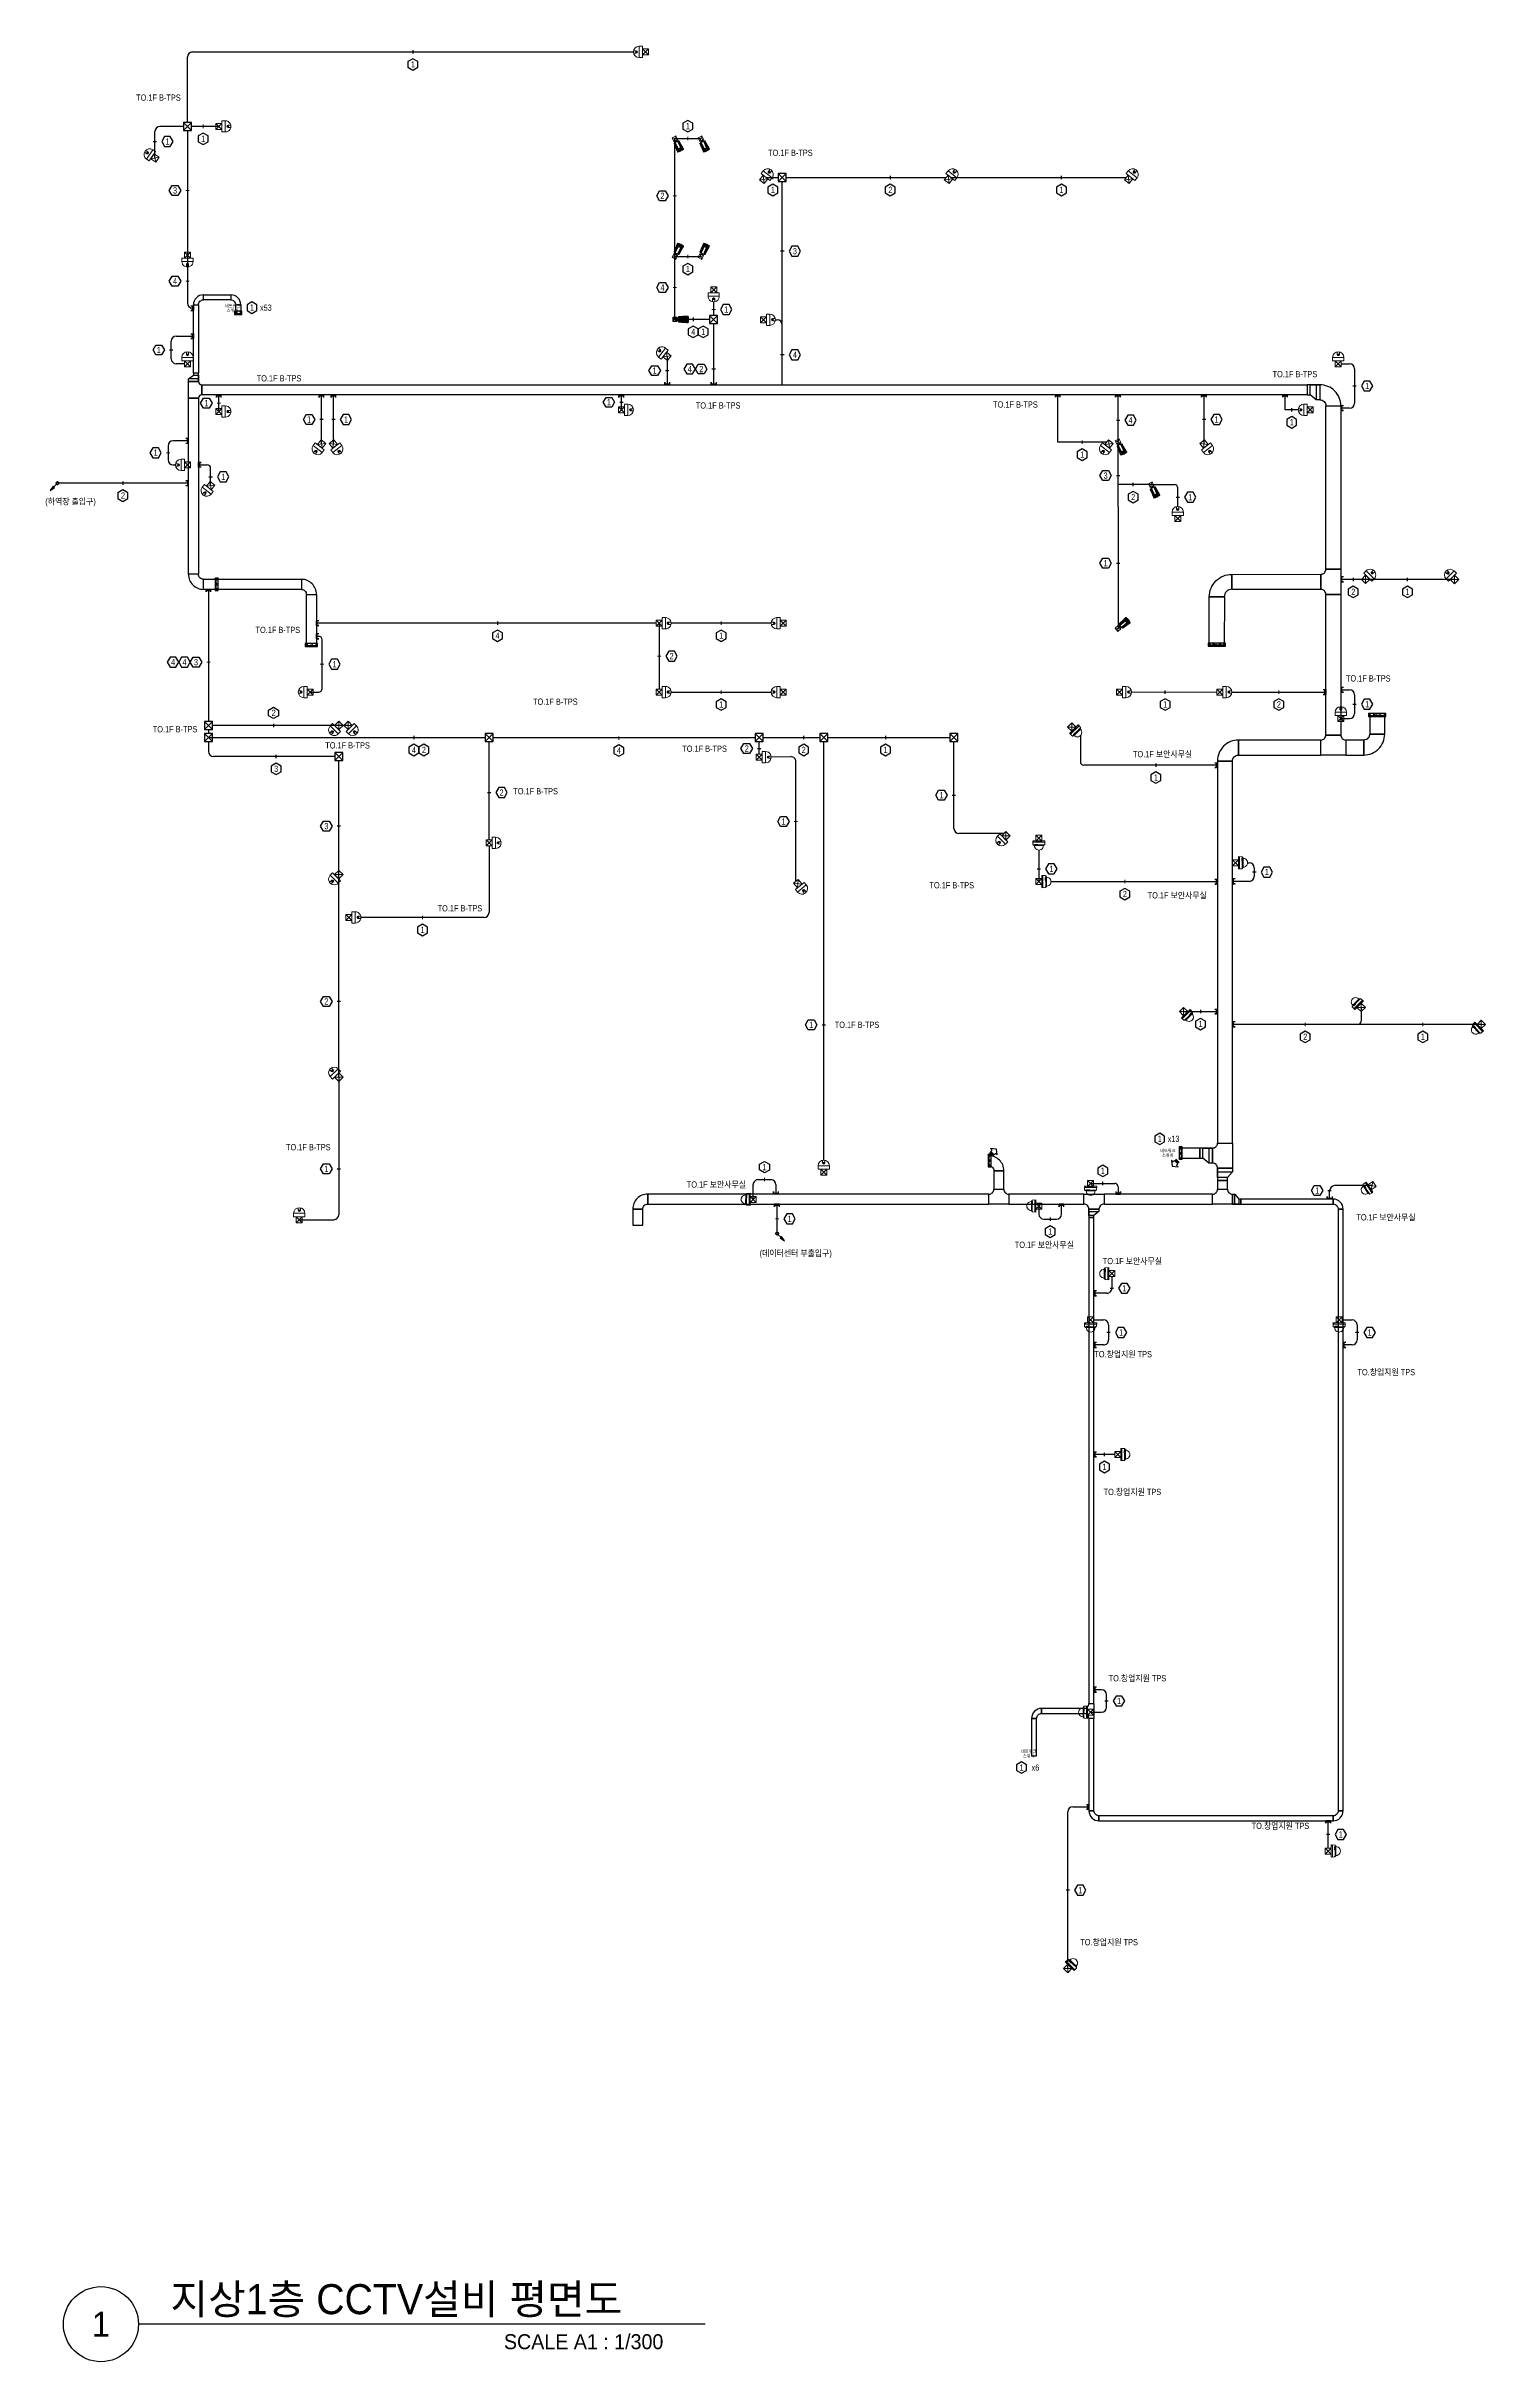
# Model space of a CAD drawing. Header units: millimetres. Extents: x 89860 to 502050, y -351975 to 882300.
# Drawn here: x 91790 to 178212, y -347550 to -208696 of the extents above; entities that cross this region are included whole.
import ezdxf
from ezdxf.enums import TextEntityAlignment as Align

# ---------------------------------------------------------------- set-up
doc = ezdxf.new("R2010")
doc.units = ezdxf.units.MM
doc.header["$LTSCALE"] = 150
doc.set_wipeout_variables(frame=1)
doc.linetypes.add('D1', pattern=[3, 1, -1, 1])
doc.layers.get('0').update_dxf_attribs({"lineweight": 0})
doc.layers.add('-----16 CCTV', color=3, linetype='Continuous', lineweight=0)
for name, color, linetype in [('-----17 CCTV Cable', 4, 'Continuous'), ('-----20 General Symbol', 3, 'Continuous'), ('-----27 Communication Cable Tray', 2, 'Continuous'), ('-----29 Indicator', 1, 'Continuous'), ('-----30 Text', 2, 'Continuous'), ('-----41 Drawing Title', 2, 'Continuous')]:
    doc.layers.add(name, color=color, linetype=linetype)
doc.styles.add('ELEC', font='')
doc.styles.get('ELEC').set_extended_font_data('Dotum')

msp = doc.modelspace()

# ---------------------------------------------------------------- texts
at = {"layer": '-----16 CCTV', "color": 3, "style": 'ELEC', "width": 0.9}
for s, p in [('네트워크', (102954, -224254)), ('스위치', (102954, -224534)), ('네트워크', (159031, -274923)), ('스위치', (159031, -275203)), ('네트워크', (150692, -310944)), ('스위치', (150692, -311224))]:
    msp.add_text(s, height=197.6, dxfattribs=at).set_placement(p, align=Align.MIDDLE_CENTER)
at = {"layer": '-----30 Text', "transparency": 33554687, "style": 'ELEC', "width": 0.8}
for s, p in [('1', (113776, -209777)), ('1', (130259, -213478)), ('1', (99057, -214410)), ('3', (99508, -217340)), ('2', (128733, -217660)), ('2', (142394, -217308)), ('1', (152658, -217308)), ('1', (130259, -222050)), ('3', (136673, -220977, 0)), ('4', (99508, -222780)), ('4', (128733, -223160)), ('1', (104124, -224364)), ('x53', (104954, -224370)), ('4', (130582, -225813)), ('1', (98535, -226908)), ('4', (136673, -227192, 0)), ('1', (128266, -228145)), ('4', (130371, -228050)), ('2', (131058, -228050)), ('1', (170986, -229066, 0)), ('1', (101389, -230094, 0)), ('1', (125525, -230044, 0)), ('1', (107549, -231071, 0)), ('1', (109759, -231071, 0)), ('4', (156802, -231120, 0)), ('1', (161959, -231070, 0)), ('1', (166465, -231238)), ('1', (153903, -233180)), ('1', (102397, -234518)), ('3', (155304, -234440)), ('2', (96387, -235638, 0)), ('2', (156954, -235725, 0)), ('1', (160381, -235738, 0)), ('1', (155304, -239695)), ('2', (170154, -241407, 0)), ('1', (173404, -241409)), ('4', (118850, -244038, 0)), ('1', (132258, -244038)), ('4', (99391, -245630, 0)), ('4', (100078, -245630, 0)), ('3', (100765, -245630, 0)), ('1', (109073, -245750)), ('2', (129284, -245267)), ('2', (105422, -248669)), ('1', (132258, -248163)), ('1', (158874, -248163)), ('2', (165695, -248162, 0)), ('1', (170986, -248152, 0)), ('4', (113835, -250893)), ('2', (114430, -250893)), ('4', (126124, -250923)), ('2', (137204, -250893)), ('1', (142114, -250893)), ('3', (105572, -252023)), ('1', (158326, -252543, 0)), ('2', (119089, -253450)), ('1', (145465, -253610)), ('3', (108581, -255460)), ('1', (135992, -255186)), ('1', (152056, -258026)), ('1', (164973, -258215, 0)), ('2', (156458, -259533)), ('1', (114349, -261687)), ('2', (108581, -265975)), ('1', (137655, -267381)), ('1', (161000, -267327, 0)), ('2', (167274, -268094, 0)), ('1', (174330, -268094)), ('1', (158550, -274212)), ('x13', (159380, -274218)), ('1', (108581, -276020)), ('1', (155136, -276130)), ('1', (167989, -277320)), ('1', (136356, -279013)), ('1', (151986, -279773)), ('1', (156426, -283180)), ('1', (156236, -285825, 0)), ('1', (171136, -285825, 0)), ('1', (155234, -293888)), ('1', (156113, -307927)), ('1', (150265, -311914, 0)), ('x6', (151095, -311920, 0)), ('1', (169406, -315928)), ('1', (153784, -319269))]:
    msp.add_text(s, height=375, dxfattribs=at).set_placement(p, align=Align.MIDDLE_CENTER)
at = {"layer": '-----30 Text', "style": 'ELEC', "width": 0.9}
for s, p in [('TO.1F B-TPS', (98512, -211772, 0)), ('TO.1F B-TPS', (136402, -215082, 0)), ('TO.1F B-TPS', (105742, -228606, 0)), ('TO.1F B-TPS', (166652, -228352, 0)), ('TO.1F B-TPS', (132072, -230232, 0)), ('TO.1F B-TPS', (149898, -230177, 0)), ('(하역장 출입구)', (93242, -236015, 0)), ('TO.1F B-TPS', (105672, -243695, 0)), ('TO.1F B-TPS', (171052, -246602, 0)), ('TO.1F B-TPS', (122308, -247997, 0)), ('TO.1F B-TPS', (131258, -250817, 0)), ('TO.1F 보안사무실', (158718, -251133, 0)), ('TO.1F B-TPS', (121128, -253367, 0)), ('TO.1F B-TPS', (146078, -259007, 0)), ('TO.1F 보안사무실', (159598, -259603, 0)), ('TO.1F B-TPS', (116588, -260387, 0)), ('TO.1F B-TPS', (140398, -267377, 0)), ('TO.1F B-TPS', (107498, -274717, 0)), ('TO.1F 보안사무실', (131968, -276943, 0)), ('TO.1F 보안사무실', (172112, -278913, 0)), ('TO.1F 보안사무실', (151632, -280558, 0)), ('(데이터센터 부출입구)', (136722, -281095, 0)), ('TO.1F 보안사무실', (156911, -281534, 0)), ('TO.창업지원 TPS', (156355, -287119, 0)), ('TO.창업지원 TPS', (172131, -288194, 0)), ('TO.창업지원 TPS', (156911, -295379, 0)), ('TO.창업지원 TPS', (157212, -306554, 0)), ('TO.창업지원 TPS', (165788, -315404, 0)), ('TO.창업지원 TPS', (155512, -322379, 0))]:
    msp.add_text(s, height=375, dxfattribs=at).set_placement(p, align=Align.MIDDLE)
at = {"layer": '-----30 Text', "transparency": 33554687, "style": 'ELEC', "width": 0.8}
for rotation, p in [(359.91902, (98346, -233061)), (359.9182, (134859, -275907))]:
    msp.add_text('1', height=375, rotation=rotation, dxfattribs=at).set_placement(p, align=Align.MIDDLE_CENTER)
at = {"layer": '-----41 Drawing Title', "color": 2, "style": 'ELEC'}
msp.add_text('지상1층 CCTV설비 평면도', height=1800, dxfattribs=at).set_placement((99233, -344700))
at = {"layer": '-----41 Drawing Title', "color": 7, "style": 'ELEC'}
msp.add_text('1', height=1500, dxfattribs=at).set_placement((95065, -345300), align=Align.MIDDLE)
at = {"layer": '-----41 Drawing Title', "style": 'ELEC'}
msp.add_text('SCALE A1 : 1/300', height=900, dxfattribs=at).set_placement((128785, -346800), align=Align.RIGHT)

# ---------------------------------------------------------------- blocks, each defined once
blk = doc.blocks.new('cctv')
at = {"color": 3}
for p, q in [((570, 149), (679, 149)), ((571, 116), (570, 148)), ((570, 139), (679, 139)), ((572, 115), (584, 115)), ((572, 115), (577, 111)), ((577, 149), (577, 148)), ((577, 148), (577, 145)), ((578, 111), (584, 111)), ((578, 111), (579, 110)), ((579, 149), (579, 148)), ((579, 148), (579, 145)), ((579, 110), (582, 108)), ((579, 110), (586, 110)), ((582, 108), (667, 108)), ((588, 119), (584, 115)), ((584, 115), (585, 113)), ((588, 119), (589, 114)), ((588, 119), (609, 119)), ((609, 119), (616, 115)), ((616, 115), (674, 115)), ((624, 111), (665, 111)), ((625, 110), (662, 110)), ((678, 119), (667, 108)), ((673, 114), (667, 108)), ((674, 115), (668, 112)), ((676, 119), (674, 114)), ((678, 119), (675, 116)), ((676, 119), (677, 119)), ((678, 119), (679, 148))]:
    blk.add_line(p, q, dxfattribs=at)
for centre, radius, start, end in [((570, 148), 0.5, 90, 183), ((572, 116), 1, 183, 237), ((572, 116), 1, 183, 270), ((577, 148), 0.1, 0, 40.5754), ((582, 146), 5.21, 194.5623, 215.7363), ((578, 145), 0.5, 180, 194.5623), ((578, 112), 0.5, 237, 248.5427), ((575, 146), 4.23, 323.5177, 345.9243), ((578, 143), 0.1, 215.7363, 323.5177), ((579, 148), 0.1, 131.7099, 180), ((578, 145), 0.5, 345.9243, 0), ((582, 108), 0.5, 225, 270), ((584, 112), 0.5, 270, 327.7156), ((584, 112), 1.45, 327.7156, 27.5572), ((625, 107), 39.7, 179.6035, 0.3965), ((586, 113), 2.92, 283.5383, 356.279), ((582, 114), 6.28, 351.1902, 0.1122), ((593, 96), 27.8, 42.4258, 53.3471), ((625, 128), 17.7, 227.7987, 269.9475), ((626, 124), 12.8, 224.1501, 261.8499), ((662, 120), 10, 270, 300.5966), ((665, 118), 7, 270, 297), ((667, 108), 0.5, 270, 315), ((673, 115), 0.5, 315, 327.1435), ((674, 115), 0.5, 269.9781, 327.1435), ((677, 119), 0.5, 270.0314, 357), ((677, 119), 0.5, 315, 357), ((679, 148), 0.5, 357, 90)]:
    blk.add_arc(centre, radius, start, end, dxfattribs=at)
blk.add_ellipse((600, 114), major_axis=(-3.19, 3.62), ratio=0.586672, start_param=5.886521, end_param=12.007448, dxfattribs=at)
blk = doc.blocks.new('DomeCamera(운영동)')
at = {"layer": '-----16 CCTV', "linetype": 'Continuous'}
for p, q in [((-180, 180), (180, -180)), ((180, 180), (-180, -180)), ((-180, 180), (180, -180)), ((180, 180), (-180, -180))]:
    blk.add_line(p, q, dxfattribs=at)
blk.add_lwpolyline([(180, 180), (-180, 180), (-180, -180), (180, -180)], close=True, dxfattribs=at)
blk.add_lwpolyline([(180, 180), (-180, 180), (-180, -180), (180, -180)], close=True, dxfattribs=at)
at = {"layer": '-----16 CCTV', "xscale": 6.692737491887292, "yscale": 6.692737491887292, "zscale": 6.692737491887292}
blk.add_blockref('cctv', (-4180, -1175), dxfattribs=at)
blk = doc.blocks.new('Dome Camera')
at = {"layer": '-----16 CCTV', "linetype": 'Continuous'}
for p, q in [((-180, 180), (180, -180)), ((180, 180), (-180, -180)), ((339, -180), (-339, -180)), ((-339, -180), (-339, -383)), ((-339, -383), (339, -383)), ((339, -383), (339, -180))]:
    blk.add_line(p, q, dxfattribs=at)
at = {"layer": '-----16 CCTV', "linetype": 'Continuous', "lineweight": 0}
for p, q in [((-339, -180), (339, -180)), ((-339, -383), (-339, -180)), ((-68, -553), (-68, -715)), ((68, -553), (68, -715)), ((339, -180), (339, -383))]:
    blk.add_line(p, q, dxfattribs=at)
at = {"layer": '-----16 CCTV', "linetype": 'Continuous'}
blk.add_lwpolyline([(180, 180), (-180, 180), (-180, -180), (180, -180)], close=True, dxfattribs=at)
blk.add_lwpolyline([(-68, -715), (-68, -553, -1), (68, -553), (68, -715)], format="xyb", dxfattribs=at)
at = {"layer": '-----16 CCTV', "linetype": 'Continuous', "lineweight": 0}
blk.add_circle((0, -553), 33.9, dxfattribs=at)
blk.add_circle((0, -553), 33.9, dxfattribs=at)
blk.add_arc((0, -383), 339, 180, 0, dxfattribs=at)
at = {"layer": '-----16 CCTV', "linetype": 'Continuous'}
blk.add_arc((0, -383), 339, 180, 0, dxfattribs=at)
blk = doc.blocks.new('A$C533477cd')
at = {"layer": '-----27 Communication Cable Tray', "color": 1, "elevation": 0}
blk.add_lwpolyline([(200, -2581), (0, -2581), (0, -3731), (200, -3731), (200, -2581)], dxfattribs=at)
at = {"layer": '-----27 Communication Cable Tray', "color": 1, "linetype": 'D1', "elevation": 0}
for points in [[(200, -2581), (0, -3731)], [(200, -3731), (0, -2581)]]:
    blk.add_lwpolyline(points, dxfattribs=at)
at = {"layer": '-----27 Communication Cable Tray', "elevation": 0}
for points in [[(50, -2631), (0, -2631), (0, -3681), (50, -3681), (50, -2631)], [(150, -2706), (150, -2656), (50, -2656), (50, -3656), (150, -3656), (150, -3606)]]:
    blk.add_lwpolyline(points, dxfattribs=at)
blk = doc.blocks.new('O08')
blk.add_hatch(color=256).paths.add_polyline_path([(120, 51), (-120, 51), (-120, 0), (120, 0)])
blk.add_lwpolyline([(120, 127.5), (120, 0), (-120, 0), (-120, 127.5), (-120, 51), (120, 51)])
blk = doc.blocks.new('Thermal Camera')
at = {"layer": '-----16 CCTV', "transparency": 33554687}
h = blk.add_hatch(dxfattribs=at)
h.set_pattern_fill('ANSI38', color=256, scale=4, angle=368)
h.set_pattern_definition([(53, (129637.524, 55285.349), (-10.142671, 7.6430508), []), (143, (129637.524, 55285.349), (-27.9283927, 5.1434306), [31.75, -19.05])])
h.paths.add_polyline_path([(871, -222), (881, -216), (904, -120), (908, -62), (910, -9), (910, 0), (910, 9), (908, 62), (904, 120), (881, 216), (871, 222), (715, 218), (682, 208), (266, 187), (252, 181, 0.0950658), (218, 94, -0.0028713), (687, 95, -0.3951851), (713, 70), (713, 0), (713, -70, -0.3945886), (687, -95, -0.0028716), (218, -94, 0.0950658), (252, -181), (266, -187), (682, -208), (715, -218)])
at = {"layer": '-----16 CCTV'}
for p, q in [((-138, 138), (-138, -138)), ((138, 138), (-138, 138)), ((-138, -138), (138, 138)), ((-138, 138), (138, -138)), ((138, 138), (138, -138)), ((216, 53), (218, 86)), ((216, 53), (232, 44)), ((232, 0), (232, 44)), ((266, 187), (252, 181)), ((682, 208), (266, 187)), ((680, 78), (687, 95)), ((682, 208), (715, 218)), ((695, 62), (713, 70)), ((709, 0), (709, 69)), ((713, 0), (713, 70)), ((715, 218), (871, 222)), ((881, 216), (871, 222)), ((881, 216), (904, 120)), ((904, 120), (908, 62)), ((908, 62), (910, 9)), ((910, 9), (910, 0)), ((-138, -138), (138, -138)), ((216, -53), (232, -44)), ((216, -53), (218, -86)), ((232, 0), (232, -44)), ((266, -187), (252, -181)), ((682, -208), (266, -187)), ((680, -78), (687, -95)), ((682, -208), (715, -218)), ((695, -62), (713, -70)), ((709, 0), (709, -69)), ((713, 0), (713, -70)), ((715, -218), (871, -222)), ((881, -216), (871, -222)), ((881, -216), (904, -120)), ((904, -120), (908, -62)), ((908, -62), (910, -9)), ((910, -9), (910, 0))]:
    blk.add_line(p, q, dxfattribs=at)
at = {"layer": '-----16 CCTV', "lineweight": 13}
for p, q in [((138, -111), (138, 111)), ((218, 94), (218, 86)), ((218, 86), (680, 78)), ((695, 62), (695, 0)), ((218, -86), (680, -78)), ((218, -94), (218, -86)), ((695, -62), (695, 0))]:
    blk.add_line(p, q, dxfattribs=at)
for points in [[(138, 111), (138, 111)], [(151, 59), (151, 59)], [(151, 59), (151, 59)], [(159, 67), (159, -66)], [(217, 75), (165, 72), (165, -72), (217, -75)], [(208, 0), (208, 17)], [(208, 0), (208, -17)], [(217, 26), (232, 27)], [(151, -58), (151, -58)], [(217, -26), (232, -27)]]:
    blk.add_lwpolyline(points, dxfattribs=at)
blk.add_lwpolyline([(151, -59), (151, 59), (151, -58)], close=True, dxfattribs=at)
blk.add_lwpolyline([(151, -51, -0.2981786), (157, -57), (157, 58)], format="xyb", dxfattribs=at)
for centre, radius, start, end in [((-200, 0), 356, 9.4628, 18.10039), ((149, 59), 8.39, 286.66509, 351.98602), ((170, 60), 13.2, 112.14996, 191.03428), ((217, 17), 9.34, 92.10396, 179.99455), ((463, 48), 250, 147.67125, 169.39345), ((538, -40708), 40804, 89.79124, 90.44929), ((304, -70229), 70321, 89.68911, 90.06973), ((-169, -8), 324, 341.4623, 350.9745), ((173, -59), 15.9, 172.87498, 240.25512), ((217, -17), 9.34, 180.00545, 267.89604), ((304, 70229), 70321, 269.93027, 270.31089), ((463, -48), 250, 190.60655, 212.32875), ((538, 40708), 40804, 269.55071, 270.20876)]:
    blk.add_arc(centre, radius, start, end, dxfattribs=at)
at = {"layer": '-----16 CCTV'}
for centre, radius, start, end in [((678, 61), 17, 3.87128, 82.4335), ((685, 67), 24.1, 4.13471, 89.12052), ((687, 69), 26.3, 3.65655, 89.90932), ((678, -61), 17, 277.5665, 356.12872), ((685, -67), 24.1, 270.87948, 355.86529), ((687, -69), 26.3, 270.09068, 356.34345)]:
    blk.add_arc(centre, radius, start, end, dxfattribs=at)
blk = doc.blocks.new('BOX(CCTV)')
blk.add_wipeout([(-200, 200), (-200, -200), (200, -200), (200, 200)])
at = {"layer": '-----20 General Symbol'}
for p, q in [((200, 200), (-200, -200)), ((-200, 200), (200, -200))]:
    blk.add_line(p, q, dxfattribs=at)
blk.add_lwpolyline([(-200, 200), (200, 200), (200, -200), (-200, -200)], close=True, dxfattribs=at)
blk = doc.blocks.new('O03')
at = {"linetype": 'Continuous'}
for p, q in [((-101, 101), (101, -101)), ((-74, 127), (127, -74)), ((-48, 154), (154, -48)), ((-27, 366), (69, 270)), ((-27, 366), (321, 321)), ((69, 270), (-21, 180)), ((-21, 180), (180, -21)), ((270, 69), (180, -21)), ((270, 69), (366, -27)), ((321, 321), (366, -27))]:
    blk.add_line(p, q, dxfattribs=at)
blk = doc.blocks.new('O01')
blk.add_hatch(color=256).paths.add_polyline_path([(-149, -218), (-218, -149), (-368, -368)])
blk.add_line((-46, -46), (-184, -184))
blk.add_lwpolyline([(-368, -368), (-149, -218), (-218, -149), (-368, -368)])
blk.add_circle((0, 0), 65)
for p in [(-65, 0), (-65, 0), (0, 65), (0, 65), (65, 0), (65, 0), (0, -65), (0, -65)]:
    blk.add_point(p)

# ---------------------------------------------------------------- linework, layer by layer
at = {"layer": '-----16 CCTV'}
msp.add_line((161974, -247420), (156856, -247420), dxfattribs=at)
at = {"layer": '-----16 CCTV', "color": 3, "const_width": 0.198}
for points in [[(103615, -223994), (103615, -224795), (102292, -224795), (102292, -223994)], [(159692, -274662), (159692, -275463), (158370, -275463), (158370, -274662)]]:
    msp.add_lwpolyline(points, close=True, dxfattribs=at)
at = {"layer": '-----16 CCTV', "color": 3, "const_width": 0.198, "elevation": 0}
msp.add_lwpolyline([(151354, -310684), (151354, -311485), (150031, -311485), (150031, -310684)], close=True, dxfattribs=at)
at = {"layer": '-----17 CCTV Cable'}
for p, q in [((100253, -213495), (100253, -209334)), ((100553, -209034), (126992, -209034)), ((98305, -215394), (98305, -213795)), ((100253, -213495), (98605, -213495)), ((100253, -213495), (100253, -224094)), ((102134, -213495), (100253, -213495)), ((129478, -225070), (129478, -214233)), ((129478, -214233), (131032, -214233)), ((134924, -216565), (145742, -216565)), ((135920, -225390), (135920, -216565)), ((146025, -216565), (156542, -216565)), ((129478, -221307), (131032, -221307)), ((100612, -224394, 0), (100553, -224394)), ((131803, -224017), (131803, -228994)), ((99580, -226080), (100612, -226080, 0)), ((131803, -225070), (129354, -225070)), ((135506, -225090), (135620, -225090)), ((135920, -228993), (135920, -225390)), ((99280, -227435), (99280, -226380)), ((129011, -227295), (129011, -228995)), ((100074, -227735), (99580, -227735)), ((169433, -227735), (169933, -227735)), ((170233, -228035), (170233, -230097)), ((102134, -230595), (102134, -229594)), ((108294, -232547), (108294, -229594)), ((109006, -232547), (109006, -229594)), ((126270, -230495), (126270, -229594)), ((152440, -232438), (152440, -229593)), ((156049, -236315), (156049, -229593)), ((161206, -232547), (161206, -229593)), ((166070, -230495), (166070, -229593)), ((166851, -230495), (166070, -230495)), ((169933, -230397), (169406, -230397)), ((99092, -232650), (99090, -233497)), ((100314, -232351, 0), (99392, -232350)), ((155359, -232438), (152440, -232438)), ((99390, -233797), (99531, -233797)), ((100912, -233798), (101444, -233798)), ((101644, -235038), (101644, -233998)), ((100312, -234895, 0), (92454, -234895)), ((158032, -234983), (156049, -234983)), ((158032, -234983), (159429, -234983)), ((159629, -236293), (159629, -235183)), ((156049, -236315), (156049, -243615)), ((101510, -241261, 0), (101510, -250980)), ((170893, -240664), (169407, -240664)), ((176226, -240668), (170893, -240664)), ((128351, -243295), (107978, -243295, 0)), ((108120, -244080, 0), (107978, -244080, 0)), ((108320, -247220), (108320, -244280)), ((128531, -243294), (128532, -247240)), ((135254, -243295), (129254, -243295)), ((107617, -247420), (108120, -247420)), ((129254, -247420), (135254, -247420)), ((162876, -247420), (168507, -247419)), ((169407, -247290), (169933, -247290)), ((170233, -247590), (170233, -248715)), ((109326, -249422), (101510, -249422)), ((109881, -249422), (109326, -249422)), ((169407, -249015, 0), (169933, -249015, 0)), ((109326, -251280), (101810, -251280)), ((109326, -254445), (109326, -251280)), ((118336, -254445), (118336, -250150)), ((134530, -251144), (134530, -250150)), ((135252, -251313), (136432, -251295)), ((138400, -264445, 0), (138400, -250150)), ((146210, -255612), (146210, -250150)), ((153791, -250033), (153791, -251600)), ((136737, -258777), (136737, -251595)), ((162011, -251800), (153991, -251800)), ((109326, -258372), (109326, -254445)), ((118336, -256285, 0), (118336, -254445, 0)), ((118335, -256645, 0), (118335, -260644)), ((149199, -255912), (146510, -255912)), ((151303, -256897), (151304, -258790)), ((163813, -257657, 0), (163920, -257657, 0)), ((164220, -257957), (164220, -258474)), ((109326, -264445), (109326, -258372)), ((152026, -258790), (162011, -258790)), ((163920, -258774), (162911, -258774)), ((118035, -260944), (110656, -260944)), ((109326, -270518), (109326, -264445)), ((138400, -275493), (138400, -264445, 0)), ((159982, -266584), (162011, -266584)), ((170626, -266331), (170626, -267152)), ((170426, -267352), (162911, -267352)), ((177826, -267351), (170426, -267352)), ((109326, -270518), (109326, -278765)), ((134174, -277845), (134175, -276960)), ((134475, -276660), (135232, -276661)), ((135531, -276962), (135531, -277531)), ((154403, -276885), (155860, -276885)), ((156060, -277085), (156060, -277531)), ((168734, -277833), (168734, -277320)), ((171280, -277020), (169034, -277020)), ((106954, -279065), (109026, -279065)), ((135604, -279895), (135604, -278131)), ((151304, -278245), (151304, -278730)), ((151604, -279030), (152360, -279030)), ((152660, -278730), (152660, -278131)), ((155673, -282480), (155673, -283180)), ((155373, -283480), (154607, -283480)), ((154583, -285075), (155183, -285075)), ((155483, -285375), (155483, -286275)), ((169483, -285075), (170083, -285075)), ((170383, -285375), (170383, -286275)), ((155183, -286575), (154606, -286575)), ((170083, -286575), (169546, -286575)), ((155854, -293145), (154606, -293145)), ((155060, -307250), (154606, -307250)), ((155360, -308305), (155360, -307550)), ((154404, -308605), (155060, -308605)), ((153031, -323968), (153031, -314570)), ((153331, -314270), (154306, -314270)), ((168654, -316745), (168654, -315111))]:
    msp.add_line(p, q, dxfattribs=at)
for centre, radius, start, end in [((100553, -209334, 0), 300, 90, 180), ((98605, -213795, 0), 300, 90, 180), ((100553, -224094), 300, 180, 270), ((99580, -226380, 0), 300, 90, 180), ((135620, -225390, 0), 300, 0, 90), ((99580, -227435), 300, 180, 270), ((169933, -228035, 0), 300, 0, 90), ((169933, -230097), 300, 270.00636, 0), ((99392, -232650, 0), 300, 89.91902, 179.91902), ((99390, -233497), 300, 179.91902, 269.91902), ((101444, -233998, 0), 200, 0, 90), ((159429, -235183, 0), 200, 0, 90), ((108120, -244280, 0), 200, 0, 90), ((108120, -247220), 200, 270, 0), ((169933, -247590), 300, 0, 90), ((169933, -248715, 0), 300, 270, 0), ((101810, -250980, 0), 300, 180, 270), ((136437, -251595, 0), 300, 0, 90.88969), ((153991, -251600, 0), 200, 180, 270.00023), ((146510, -255612, 0), 300, 180, 270), ((163920, -257957, 0), 300, 0, 90), ((163920, -258474, 0), 300, 270, 0), ((118035, -260644, 0), 300, 270, 0), ((170426, -267152, 0), 200, 270, 0), ((134475, -276960), 300, 89.9182, 179.9182), ((135231, -276961, 0), 300, 359.9182, 89.9182), ((155860, -277085, 0), 200, 0, 90), ((169034, -277320), 300, 90, 180), ((109026, -278765), 300, 270, 0), ((151604, -278730), 300, 180, 270), ((152360, -278730, 0), 300, 270, 0), ((155373, -283180), 300, 269.99813, 0), ((155183, -285375), 300, 0, 90), ((170083, -285375), 300, 0, 90), ((155183, -286275, 0), 300, 269.99813, 0), ((170083, -286275, 0), 300, 270, 0), ((155060, -307550, 0), 300, 0, 89.99813), ((155060, -308305), 300, 270, 0), ((153331, -314570, 0), 300, 90, 180)]:
    msp.add_arc(centre, radius, start, end, dxfattribs=at)
at = {"layer": '-----27 Communication Cable Tray', "elevation": 0}
for points in [[(100912, -224200), (100912, -224200, -0.4142136), (101212, -223900), (101212, -223900), (101212, -223600, 0.4142136), (100612, -224200)], [(102852, -223900), (102852, -223900, -0.4060977), (103144, -224200), (103144, -224200), (103444, -224200, 0.4102166), (102852, -223600)], [(100912, -229792), (100312, -229792), (100312, -229792), (100312, -228792), (100912, -228792, 0.4142136), (101112, -228992), (101112, -229592), (101112, -229592, 0.4142136)], [(168146, -229893), (168146, -229893, -0.4142136), (168506, -230253), (168506, -230253), (169406, -230253, 0.4142136), (168146, -228993)], [(168507, -240061), (169407, -240061), (169407, -240061), (169407, -241561), (168507, -241561, 0.4142136), (168207, -241261), (168207, -240361), (168207, -240361, 0.4142136)], [(101212, -240661), (101212, -240661, -0.4142136), (100912, -240361), (100912, -240361), (100312, -240361, 0.4142136), (101212, -241261)], [(107086, -241261), (107086, -241261, -0.4142136), (107386, -241561), (107386, -241561), (107986, -241561, 0.4142136), (107086, -240661)], [(162870, -241260), (162870, -241260, 0.4142136), (162421, -241709), (162421, -241709), (161522, -241709, -0.4142136), (162870, -240362)], [(162911, -251558), (162911, -251558, -0.4142136), (163271, -251198), (163271, -251198), (163271, -250298, 0.4142136), (162011, -251558)], [(169707, -250298), (169707, -251198), (169707, -251198), (168207, -251198), (168207, -250298, 0.4142136), (168507, -249998), (169407, -249998), (169407, -249998, 0.4142136)], [(171139, -249938), (171139, -249938, -0.4142136), (170779, -250298), (170779, -250298), (170779, -251198, 0.4142136), (172039, -249938)], [(162011, -274470), (162911, -274470), (162911, -274470), (162911, -275970), (162011, -275970, 0.4142136), (161711, -275670), (161711, -274770), (161711, -274770, 0.4142136)], [(148300, -275824), (148300, -275824, -0.4142136), (148600, -276124), (148600, -276124), (149200, -276124, 0.4142136), (148300, -275224)], [(127550, -278431), (127550, -278431, -0.4142136), (127850, -278131), (127850, -278131), (127850, -277531, 0.4142136), (126950, -278431)], [(149500, -277531), (149500, -278131), (149500, -278131), (148300, -278131), (148300, -277531, 0.4142136), (148600, -277231), (149200, -277231), (149200, -277231, 0.4142136)], [(154007, -278131), (154007, -277531), (154007, -277531), (155207, -277531), (155207, -278131, 0.4142136), (154907, -278431), (154307, -278431), (154307, -278431, 0.4142136)], [(162911, -277531), (162911, -278131), (162911, -278131), (161711, -278131), (161711, -277531, 0.4142136), (162011, -277231), (162611, -277231), (162611, -277231, 0.4142136)], [(168946, -278131), (168946, -278131, -0.4142136), (169246, -278431), (169246, -278431), (169546, -278431, 0.4142136), (168946, -277831)], [(154306, -308071), (154606, -308071), (154606, -308071), (154606, -308971), (154306, -308971, 0.4142136), (154006, -308671), (154006, -308371), (154006, -308371, 0.4142136)], [(151167, -308971), (151167, -308971, -0.4142136), (151467, -308671), (151467, -308671), (151467, -308371, 0.4142136), (150867, -308971)], [(154906, -314811), (154906, -314811, -0.4142136), (154606, -314511), (154606, -314511), (154306, -314511, 0.4142136), (154906, -315111)], [(169246, -314511), (169246, -314511, -0.4142136), (168946, -314811), (168946, -314811), (168946, -315111, 0.4142136), (169546, -314511)]]:
    msp.add_lwpolyline(points, format="xyb", close=True, dxfattribs=at)
for points in [[(100912, -224200), (100912, -228292), (100612, -228292), (100612, -224200)], [(101212, -223600), (102852, -223600), (102852, -223900), (101212, -223900)], [(103144, -224733), (103144, -224200), (103444, -224200), (103444, -224733)], [(167396, -229593), (101112, -229594), (101112, -228994), (167396, -228993)], [(100912, -229792), (100912, -240361), (100312, -240361), (100312, -229792)], [(169406, -230253), (169407, -240061), (168507, -240061), (168506, -230253)], [(107086, -241261), (101212, -241261), (101212, -240661), (107086, -240661)], [(107386, -244695), (107386, -241561), (107986, -241561), (107986, -244695)], [(162870, -240362), (168207, -240361), (168207, -241261), (162870, -241262)], [(169406, -241561), (169408, -249998), (168508, -249998), (168506, -241561)], [(161521, -244662), (161522, -241709), (162422, -241709), (162421, -244662)], [(172039, -249938), (172039, -248838), (171139, -248838), (171139, -249938)], [(168207, -250298), (163271, -250298), (163271, -251198), (168207, -251198)], [(170779, -250298), (169707, -250298), (169707, -251198), (170779, -251198)], [(162911, -274470), (162911, -251558), (162011, -251558), (162011, -274470)], [(160961, -274770), (159857, -274770), (159857, -275370), (160961, -275370)], [(149200, -277231), (149200, -276124), (148600, -276124), (148600, -277231)], [(148300, -277531), (127850, -277531), (127850, -278131), (148300, -278131)], [(154007, -277531), (149500, -277531), (149500, -278131), (154007, -278131)], [(161711, -277531), (155207, -277531), (155207, -278131), (161711, -278131)], [(162011, -276720), (162011, -277231), (162611, -277231), (162611, -276720)], [(127550, -279383), (127550, -278431), (126950, -278431), (126950, -279383)], [(154606, -308071), (154607, -278931), (154307, -278931), (154306, -308071)], [(168946, -277831), (163411, -277831), (163411, -278131), (168946, -278131)], [(169546, -314511), (169546, -278431), (169246, -278431), (169246, -314511)], [(151167, -311223), (151167, -308971), (150867, -308971), (150867, -311223)], [(154007, -308371), (151467, -308371), (151467, -308671), (154007, -308671)], [(154606, -314511), (154606, -308971), (154306, -308971), (154306, -314511)], [(168946, -314811), (154906, -314811), (154906, -315111), (168946, -315111)]]:
    msp.add_lwpolyline(points, close=True, dxfattribs=at)
at = {"layer": '-----27 Communication Cable Tray', "color": 1, "elevation": 0}
for points in [[(103069, -224583), (103069, -224783), (103519, -224783), (103519, -224583), (103069, -224583)], [(159722, -275438), (159902, -275438), (159902, -274703), (159722, -274703), (159722, -275438)], [(148435, -275156), (148255, -275156), (148255, -275891), (148435, -275891), (148435, -275156)]]:
    msp.add_lwpolyline(points, dxfattribs=at)
at = {"layer": '-----27 Communication Cable Tray', "color": 1, "linetype": 'D1', "elevation": 0}
for points in [[(103069, -224583), (103519, -224783)], [(103519, -224583), (103069, -224783)], [(159722, -275438), (159902, -274703)], [(159722, -274703), (159902, -275438)], [(148435, -275156), (148255, -275891)], [(148435, -275891), (148255, -275156)]]:
    msp.add_lwpolyline(points, dxfattribs=at)
at = {"layer": '-----27 Communication Cable Tray', "elevation": 0}
for points in [[(103119, -224733), (103119, -224783), (103469, -224783), (103469, -224733), (103119, -224733)], [(103194, -224633), (103144, -224633), (103144, -224733), (103444, -224733), (103444, -224633), (103394, -224633)], [(100912, -228792), (100912, -228292), (100612, -228292), (100612, -228412), (100912, -228412), (100912, -228645), (100312, -228645), (100612, -228412), (100912, -228412), (100912, -228792), (100312, -228792), (100312, -228645)], [(168146, -228993), (167396, -228993), (167396, -229593), (167575, -229593), (167575, -228993), (167924, -228993), (167924, -229893), (167575, -229593), (167575, -228993), (168146, -228993), (168146, -229893), (167924, -229893)], [(159767, -275325), (159767, -275370), (159857, -275370), (159857, -274770), (159767, -274770), (159767, -274815)], [(159857, -275393), (159902, -275393), (159902, -274748), (159857, -274748), (159857, -275393)], [(161711, -274770), (160961, -274770), (160961, -275370), (161140, -275370), (161140, -274770), (161489, -274770), (161489, -275670), (161140, -275370), (161140, -274770), (161711, -274770), (161711, -275670), (161489, -275670)], [(148300, -275201), (148255, -275201), (148255, -275846), (148300, -275846), (148300, -275201)], [(148390, -275269), (148390, -275224), (148300, -275224), (148300, -275824), (148390, -275824), (148390, -275779)], [(162011, -275970), (162011, -276720), (162611, -276720), (162611, -276541), (162011, -276541), (162011, -276192), (162911, -276192), (162611, -276541), (162011, -276541), (162011, -275970), (162911, -275970), (162911, -276192)], [(162911, -278131), (163411, -278131), (163411, -277831), (163291, -277831), (163291, -278131), (163058, -278131), (163058, -277531), (163291, -277831), (163291, -278131), (162911, -278131), (162911, -277531), (163058, -277531)], [(127550, -278431), (126950, -278431)], [(154307, -278431), (154307, -278931), (154607, -278931), (154607, -278812), (154307, -278812), (154307, -278579), (154907, -278579), (154607, -278812), (154307, -278812), (154307, -278431), (154907, -278431), (154907, -278579)]]:
    msp.add_lwpolyline(points, dxfattribs=at)
at = {"layer": '-----27 Communication Cable Tray', "color": 1}
for points in [[(102097, -240593), (101917, -240593), (101917, -241328), (102097, -241328), (102097, -240593)], [(107319, -244515), (107319, -244695), (108054, -244695), (108054, -244515), (107319, -244515)]]:
    msp.add_lwpolyline(points, dxfattribs=at)
at = {"layer": '-----27 Communication Cable Tray', "color": 1, "linetype": 'D1'}
for points in [[(102097, -240593), (101917, -241328)], [(102097, -241328), (101917, -240593)], [(107319, -244515), (108054, -244695)], [(108054, -244515), (107319, -244695)]]:
    msp.add_lwpolyline(points, dxfattribs=at)
at = {"layer": '-----27 Communication Cable Tray'}
for points in [[(101962, -240638), (101917, -240638), (101917, -241283), (101962, -241283), (101962, -240638)], [(102052, -240706), (102052, -240661), (101962, -240661), (101962, -241261), (102052, -241261), (102052, -241216)], [(107364, -244650), (107364, -244695), (108009, -244695), (108009, -244650), (107364, -244650)], [(107431, -244560), (107386, -244560), (107386, -244650), (107986, -244650), (107986, -244560), (107941, -244560)]]:
    msp.add_lwpolyline(points, dxfattribs=at)
at = {"layer": '-----29 Indicator'}
for points in [[(114070, -209955), (114070, -209611), (113772, -209440), (113475, -209611), (113475, -209955), (113772, -210127), (114070, -209955)], [(99332, -217043), (99676, -217043), (99847, -217340), (99676, -217637), (99332, -217637), (99161, -217340), (99332, -217043)], [(128558, -217363), (128901, -217363), (129073, -217660), (128901, -217957), (128558, -217957), (128386, -217660), (128558, -217363)], [(142687, -217486), (142687, -217142), (142390, -216970), (142093, -217142), (142093, -217486), (142390, -217657), (142687, -217486)], [(152951, -217486), (152951, -217142), (152654, -216970), (152356, -217142), (152356, -217486), (152654, -217657), (152951, -217486)], [(99332, -222483), (99676, -222483), (99847, -222780), (99676, -223077), (99332, -223077), (99161, -222780), (99332, -222483)], [(128558, -222863), (128901, -222863), (129073, -223160), (128901, -223457), (128558, -223457), (128386, -223160), (128558, -222863)], [(104417, -224542), (104417, -224198), (104120, -224027), (103823, -224198), (103823, -224542), (104120, -224713), (104417, -224542)], [(98359, -226610), (98703, -226610), (98875, -226908), (98703, -227205), (98359, -227205), (98188, -226908), (98359, -226610)], [(128090, -227848), (128434, -227848), (128606, -228145), (128434, -228442), (128090, -228442), (127919, -228145), (128090, -227848)], [(130539, -227753), (130196, -227753), (130024, -228050), (130196, -228347), (130539, -228347), (130711, -228050), (130539, -227753)], [(130882, -227753), (131226, -227753), (131398, -228050), (131226, -228347), (130882, -228347), (130711, -228050), (130882, -227753)], [(166758, -231416), (166758, -231072), (166461, -230900), (166163, -231072), (166163, -231416), (166461, -231587), (166758, -231416)], [(98170, -233369), (98513, -233370), (98686, -233073), (98514, -232775), (98171, -232774), (97999, -233072), (98170, -233369)], [(154197, -233358), (154197, -233015), (153899, -232843), (153602, -233015), (153602, -233358), (153899, -233530), (154197, -233358)], [(102564, -234220), (102221, -234220), (102049, -234518), (102221, -234815), (102564, -234815), (102736, -234518), (102564, -234220)], [(155129, -239398), (155472, -239398), (155644, -239695), (155472, -239992), (155129, -239992), (154957, -239695), (155129, -239398)], [(132551, -244216), (132551, -243872), (132254, -243700), (131956, -243872), (131956, -244216), (132254, -244387), (132551, -244216)], [(109241, -245452), (108897, -245452), (108725, -245750), (108897, -246047), (109241, -246047), (109412, -245750), (109241, -245452)], [(129452, -244970), (129109, -244970), (128937, -245267), (129109, -245565), (129452, -245565), (129624, -245267), (129452, -244970)], [(132551, -248341), (132551, -247998), (132254, -247826), (131956, -247998), (131956, -248341), (132254, -248513), (132551, -248341)], [(159167, -248341), (159167, -247997), (158870, -247825), (158573, -247997), (158573, -248341), (158870, -248512), (159167, -248341)], [(126417, -251101), (126417, -250757), (126120, -250585), (125823, -250757), (125823, -251101), (126120, -251272), (126417, -251101)], [(105866, -252201), (105866, -251857), (105568, -251685), (105271, -251857), (105271, -252201), (105568, -252372), (105866, -252201), (105866, -252201)], [(145289, -253313), (145633, -253313), (145805, -253610), (145633, -253907), (145289, -253907), (145118, -253610), (145289, -253313)], [(108406, -255163), (108749, -255163), (108921, -255460), (108749, -255757), (108406, -255757), (108234, -255460), (108406, -255163)], [(152224, -257729), (151880, -257729), (151709, -258026), (151880, -258323), (152224, -258323), (152396, -258026), (152224, -257729)], [(156751, -259711), (156751, -259367), (156454, -259195), (156156, -259367), (156156, -259711), (156454, -259882), (156751, -259711)], [(114643, -261865), (114643, -261521), (114345, -261350), (114048, -261521), (114048, -261865), (114345, -262037), (114643, -261865)], [(108406, -265678), (108749, -265678), (108921, -265975), (108749, -266272), (108406, -266272), (108234, -265975), (108406, -265678)], [(174623, -268272), (174623, -267929), (174326, -267757), (174028, -267929), (174028, -268272), (174326, -268444), (174623, -268272)], [(158844, -274390), (158844, -274047), (158546, -273875), (158249, -274047), (158249, -274390), (158546, -274562), (158844, -274390)], [(108406, -275723), (108749, -275723), (108921, -276020), (108749, -276317), (108406, -276317), (108234, -276020), (108406, -275723)], [(135152, -275741), (135152, -276084), (134854, -276255), (134557, -276083), (134557, -275740), (134855, -275568), (135152, -275741)], [(154834, -275964), (154834, -276308), (155132, -276480), (155429, -276308), (155429, -275964), (155132, -275793), (154834, -275964)], [(167814, -277023), (168157, -277023), (168329, -277320), (168157, -277617), (167814, -277617), (167642, -277320), (167814, -277023)], [(152279, -279951), (152279, -279607), (151982, -279435), (151684, -279607), (151684, -279951), (151982, -280122), (152279, -279951)], [(156594, -282882), (156251, -282882), (156079, -283180), (156251, -283477), (156594, -283477), (156766, -283180), (156594, -282882)], [(156281, -307630), (155937, -307630), (155765, -307927), (155937, -308225), (156281, -308225), (156452, -307927), (156281, -307630)], [(169574, -315630), (169231, -315630), (169059, -315928), (169231, -316225), (169574, -316225), (169746, -315928), (169574, -315630)], [(153951, -318971), (153608, -318971), (153436, -319269), (153608, -319566), (153951, -319566), (154123, -319269), (153951, -318971)]]:
    msp.add_lwpolyline(points, close=True, dxfattribs=at)
for points in [[(113772, -208923, 74.1, 74.1, 0), (113772, -209146, 0, 0, 0), (113772, -209440, 0, 0, 0)], [(98193, -214410, 74.1, 74.1, 0), (98416, -214410, 0, 0, 0), (98710, -214410, 0, 0, 0)], [(142390, -216454, 74.1, 74.1, 0), (142390, -216676, 0, 0, 0), (142390, -216970, 0, 0, 0)], [(152654, -216454, 74.1, 74.1, 0), (152654, -216676, 0, 0, 0), (152654, -216970, 0, 0, 0)], [(100364, -217340, 74.1, 74.1, 0), (100142, -217340, 0, 0, 0), (99847, -217340, 0, 0, 0)], [(129590, -217660, 74.1, 74.1, 0), (129367, -217660, 0, 0, 0), (129073, -217660, 0, 0, 0)], [(100364, -222780, 74.1, 74.1, 0), (100142, -222780, 0, 0, 0), (99847, -222780, 0, 0, 0)], [(129590, -223160, 74.1, 74.1, 0), (129367, -223160, 0, 0, 0), (129073, -223160, 0, 0, 0)], [(99391, -226908, 74.1, 74.1, 0), (99169, -226908, 0, 0, 0), (98875, -226908, 0, 0, 0)], [(129122, -228145, 74.1, 74.1, 0), (128900, -228145, 0, 0, 0), (128606, -228145, 0, 0, 0)], [(131914, -228050, 74.1, 74.1, 0), (131692, -228050, 0, 0, 0), (131398, -228050, 0, 0, 0)], [(166461, -230384, 74.1, 74.1, 0), (166461, -230606, 0, 0, 0), (166461, -230900, 0, 0, 0)], [(99202, -233073, 74.1, 74.1, 0), (98980, -233073, 0, 0, 0), (98686, -233073, 0, 0, 0)], [(153899, -232326, 74.1, 74.1, 0), (153899, -232549, 0, 0, 0), (153899, -232843, 0, 0, 0)], [(101532, -234518, 74.1, 74.1, 0), (101755, -234518, 0, 0, 0), (102049, -234518, 0, 0, 0)], [(156160, -239695, 74.1, 74.1, 0), (155938, -239695, 0, 0, 0), (155644, -239695, 0, 0, 0)], [(132254, -243184, 74.1, 74.1, 0), (132254, -243406, 0, 0, 0), (132254, -243700, 0, 0, 0)], [(108209, -245750, 74.1, 74.1, 0), (108431, -245750, 0, 0, 0), (108725, -245750, 0, 0, 0)], [(128420, -245267, 74.1, 74.1, 0), (128643, -245267, 0, 0, 0), (128937, -245267, 0, 0, 0)], [(132254, -247309, 74.1, 74.1, 0), (132254, -247532, 0, 0, 0), (132254, -247826, 0, 0, 0)], [(158870, -247309, 74.1, 74.1, 0), (158870, -247531, 0, 0, 0), (158870, -247825, 0, 0, 0)], [(105568, -251169, 74.1, 74.1, 0), (105568, -251391, 0, 0, 0), (105568, -251685, 0, 0, 0)], [(126120, -250069, 74.1, 74.1, 0), (126120, -250291, 0, 0, 0), (126120, -250585, 0, 0, 0)], [(146321, -253610, 74.1, 74.1, 0), (146099, -253610, 0, 0, 0), (145805, -253610, 0, 0, 0)], [(109437, -255460, 74.1, 74.1, 0), (109215, -255460, 0, 0, 0), (108921, -255460, 0, 0, 0)], [(151192, -258026, 74.1, 74.1, 0), (151415, -258026, 0, 0, 0), (151709, -258026, 0, 0, 0)], [(156454, -258679, 74.1, 74.1, 0), (156454, -258901, 0, 0, 0), (156454, -259195, 0, 0, 0)], [(114345, -260833, 74.1, 74.1, 0), (114345, -261056, 0, 0, 0), (114345, -261350, 0, 0, 0)], [(109438, -265975, 74.1, 74.1, 0), (109215, -265975, 0, 0, 0), (108921, -265975, 0, 0, 0)], [(174326, -267240, 74.1, 74.1, 0), (174326, -267463, 0, 0, 0), (174326, -267757, 0, 0, 0)], [(109438, -276020, 74.1, 74.1, 0), (109215, -276020, 0, 0, 0), (108921, -276020, 0, 0, 0)], [(134853, -276772, 74.1, 74.1, 0), (134854, -276549, 0, 0, 0), (134854, -276255, 0, 0, 0)], [(155132, -276996, 74.1, 74.1, 0), (155132, -276774, 0, 0, 0), (155132, -276480, 0, 0, 0)], [(168846, -277320, 74.1, 74.1, 0), (168623, -277320, 0, 0, 0), (168329, -277320, 0, 0, 0)], [(151982, -278919, 74.1, 74.1, 0), (151982, -279141, 0, 0, 0), (151982, -279435, 0, 0, 0)], [(155562, -283180, 74.1, 74.1, 0), (155785, -283180, 0, 0, 0), (156079, -283180, 0, 0, 0)], [(155249, -307927, 74.1, 74.1, 0), (155471, -307927, 0, 0, 0), (155765, -307927, 0, 0, 0)], [(168542, -315928, 74.1, 74.1, 0), (168765, -315928, 0, 0, 0), (169059, -315928, 0, 0, 0)], [(152920, -319269, 74.1, 74.1, 0), (153142, -319269, 0, 0, 0), (153436, -319269, 0, 0, 0)]]:
    msp.add_lwpolyline(points, format="xyseb", dxfattribs=at)
at = {"layer": '-----29 Indicator', "elevation": 0}
for points in [[(129958, -213312), (129958, -213655), (130255, -213827), (130553, -213655), (130553, -213312), (130255, -213140), (129958, -213312)], [(136841, -220680), (136497, -220680), (136325, -220977), (136497, -221275), (136841, -221275), (137012, -220977), (136841, -220680)], [(130553, -222228), (130553, -221885), (130255, -221713), (129958, -221885), (129958, -222228), (130255, -222400), (130553, -222228)], [(136841, -226894), (136497, -226894), (136325, -227192), (136497, -227489), (136841, -227489), (137012, -227192), (136841, -226894)], [(171154, -228769), (170811, -228769), (170639, -229066), (170811, -229363), (171154, -229363), (171326, -229066), (171154, -228769)], [(101213, -229797), (101556, -229797), (101728, -230094), (101556, -230392), (101213, -230392), (101041, -230094), (101213, -229797)], [(125349, -229747), (125693, -229747), (125865, -230044), (125693, -230342), (125349, -230342), (125178, -230044), (125349, -229747)], [(107373, -230773), (107717, -230773), (107889, -231071), (107717, -231368), (107373, -231368), (107202, -231071), (107373, -230773)], [(109927, -230773), (109583, -230773), (109411, -231071), (109583, -231368), (109927, -231368), (110098, -231071), (109927, -230773)], [(156970, -230823), (156626, -230823), (156455, -231120), (156626, -231417), (156970, -231417), (157142, -231120), (156970, -230823)], [(162127, -230773), (161783, -230773), (161611, -231070), (161783, -231368), (162127, -231368), (162298, -231070), (162127, -230773)], [(155129, -234143), (155472, -234143), (155644, -234440), (155472, -234737), (155129, -234737), (154957, -234440), (155129, -234143)], [(96680, -235816), (96680, -235472), (96383, -235300), (96085, -235472), (96085, -235816), (96383, -235987), (96680, -235816)], [(157247, -235903), (157247, -235560), (156950, -235388), (156653, -235560), (156653, -235903), (156950, -236075), (157247, -235903)], [(160549, -235440), (160206, -235440), (160034, -235738), (160206, -236035), (160549, -236035), (160721, -235738), (160549, -235440)], [(170447, -241585), (170447, -241241), (170150, -241069), (169852, -241241), (169852, -241585), (170150, -241756), (170447, -241585)], [(173697, -241586), (173697, -241243), (173400, -241071), (173103, -241243), (173103, -241586), (173400, -241758), (173697, -241586)], [(119143, -244216), (119143, -243872), (118846, -243700), (118548, -243872), (118548, -244216), (118846, -244387), (119143, -244216)], [(99559, -245333), (99216, -245333), (99044, -245630), (99216, -245927), (99559, -245927), (99731, -245630), (99559, -245333)], [(100246, -245333), (99903, -245333), (99731, -245630), (99903, -245927), (100246, -245927), (100418, -245630), (100246, -245333)], [(100589, -245333), (100933, -245333), (101105, -245630), (100933, -245927), (100589, -245927), (100418, -245630), (100589, -245333)], [(105716, -248502), (105716, -248845), (105418, -249017), (105121, -248845), (105121, -248502), (105418, -248330), (105716, -248502)], [(165989, -248340), (165989, -247997), (165691, -247825), (165394, -247997), (165394, -248340), (165691, -248512), (165989, -248340)], [(171154, -247855), (170811, -247855), (170639, -248152), (170811, -248450), (171154, -248450), (171326, -248152), (171154, -247855)], [(114128, -251071), (114128, -250727), (113831, -250555), (113534, -250727), (113534, -251071), (113831, -251242), (114128, -251071)], [(114723, -251071), (114723, -250727), (114426, -250555), (114128, -250727), (114128, -251071), (114426, -251242), (114723, -251071), (114723, -251071)], [(142408, -251071), (142408, -250727), (142110, -250555), (141813, -250727), (141813, -251071), (142110, -251242), (142408, -251071)], [(158619, -252721), (158619, -252377), (158322, -252205), (158024, -252377), (158024, -252721), (158322, -252892), (158619, -252721)], [(119256, -253153), (118913, -253153), (118741, -253450), (118913, -253747), (119256, -253747), (119428, -253450), (119256, -253153)], [(135816, -254888), (136160, -254888), (136331, -255186), (136160, -255483), (135816, -255483), (135645, -255186), (135816, -254888)], [(165141, -257918), (164797, -257918), (164625, -258215), (164797, -258513), (165141, -258513), (165312, -258215), (165141, -257918)], [(137479, -267084), (137823, -267084), (137995, -267381), (137823, -267679), (137479, -267679), (137308, -267381), (137479, -267084)], [(161294, -267505), (161294, -267161), (160996, -266990), (160699, -267161), (160699, -267505), (160996, -267676), (161294, -267505)], [(167567, -268272), (167567, -267929), (167270, -267757), (166973, -267929), (166973, -268272), (167270, -268444), (167567, -268272)], [(136524, -278716), (136181, -278716), (136009, -279013), (136181, -279311), (136524, -279311), (136696, -279013), (136524, -278716)], [(156404, -285528), (156061, -285528), (155889, -285825), (156061, -286123), (156404, -286123), (156576, -285825), (156404, -285528)], [(171304, -285528), (170961, -285528), (170789, -285825), (170961, -286123), (171304, -286123), (171476, -285825), (171304, -285528)], [(155527, -294066), (155527, -293722), (155230, -293550), (154932, -293722), (154932, -294066), (155230, -294237), (155527, -294066)], [(150558, -312092), (150558, -311748), (150261, -311577), (149964, -311748), (149964, -312092), (150261, -312263), (150558, -312092)]]:
    msp.add_lwpolyline(points, close=True, dxfattribs=at)
for points in [[(130255, -214344, 74.1, 74.1, 0), (130255, -214121, 0, 0, 0), (130255, -213827, 0, 0, 0)], [(130255, -221196, 74.1, 74.1, 0), (130255, -221419, 0, 0, 0), (130255, -221713, 0, 0, 0)], [(135809, -220977, 74.1, 74.1, 0), (136031, -220977, 0, 0, 0), (136325, -220977, 0, 0, 0)], [(130578, -224959, 74.1, 74.1, 0), (130578, -225181, 0, 0, 0), (130578, -225475, 0, 0, 0)], [(135809, -227192, 74.1, 74.1, 0), (136031, -227192, 0, 0, 0), (136325, -227192, 0, 0, 0)], [(170122, -229066, 74.1, 74.1, 0), (170345, -229066, 0, 0, 0), (170639, -229066, 0, 0, 0)], [(102245, -230094, 74.1, 74.1, 0), (102022, -230094, 0, 0, 0), (101728, -230094, 0, 0, 0)], [(126381, -230044, 74.1, 74.1, 0), (126159, -230044, 0, 0, 0), (125865, -230044, 0, 0, 0)], [(108405, -231071, 74.1, 74.1, 0), (108183, -231071, 0, 0, 0), (107889, -231071, 0, 0, 0)], [(108895, -231071, 74.1, 74.1, 0), (109117, -231071, 0, 0, 0), (109411, -231071, 0, 0, 0)], [(155938, -231120, 74.1, 74.1, 0), (156160, -231120, 0, 0, 0), (156455, -231120, 0, 0, 0)], [(161095, -231070, 74.1, 74.1, 0), (161317, -231070, 0, 0, 0), (161611, -231070, 0, 0, 0)], [(156160, -234440, 74.1, 74.1, 0), (155938, -234440, 0, 0, 0), (155644, -234440, 0, 0, 0)], [(96383, -234784, 74.1, 74.1, 0), (96383, -235006, 0, 0, 0), (96383, -235300, 0, 0, 0)], [(156950, -234871, 74.1, 74.1, 0), (156950, -235094, 0, 0, 0), (156950, -235388, 0, 0, 0)], [(159517, -235738, 74.1, 74.1, 0), (159740, -235738, 0, 0, 0), (160034, -235738, 0, 0, 0)], [(170150, -240553, 74.1, 74.1, 0), (170150, -240775, 0, 0, 0), (170150, -241069, 0, 0, 0)], [(173400, -240555, 74.1, 74.1, 0), (173400, -240777, 0, 0, 0), (173400, -241071, 0, 0, 0)], [(118846, -243184, 74.1, 74.1, 0), (118846, -243406, 0, 0, 0), (118846, -243700, 0, 0, 0)], [(101621, -245630, 74.1, 74.1, 0), (101399, -245630, 0, 0, 0), (101105, -245630, 0, 0, 0)], [(165691, -247308, 74.1, 74.1, 0), (165691, -247531, 0, 0, 0), (165691, -247825, 0, 0, 0)], [(170122, -248152, 74.1, 74.1, 0), (170345, -248152, 0, 0, 0), (170639, -248152, 0, 0, 0)], [(105418, -249533, 74.1, 74.1, 0), (105418, -249311, 0, 0, 0), (105418, -249017, 0, 0, 0)], [(113831, -250039, 74.1, 74.1, 0), (113831, -250261, 0, 0, 0), (113831, -250555, 0, 0, 0)], [(137200, -250039, 74.1, 74.1, 0), (137200, -250261, 0, 0, 0), (137200, -250555, 0, 0, 0)], [(142110, -250039, 74.1, 74.1, 0), (142110, -250261, 0, 0, 0), (142110, -250555, 0, 0, 0)], [(158322, -251689, 74.1, 74.1, 0), (158322, -251911, 0, 0, 0), (158322, -252205, 0, 0, 0)], [(118224, -253450, 74.1, 74.1, 0), (118447, -253450, 0, 0, 0), (118741, -253450, 0, 0, 0)], [(136848, -255186, 74.1, 74.1, 0), (136626, -255186, 0, 0, 0), (136331, -255186, 0, 0, 0)], [(164109, -258215, 74.1, 74.1, 0), (164331, -258215, 0, 0, 0), (164625, -258215, 0, 0, 0)], [(160996, -266473, 74.1, 74.1, 0), (160996, -266695, 0, 0, 0), (160996, -266990, 0, 0, 0)], [(138511, -267381, 74.1, 74.1, 0), (138289, -267381, 0, 0, 0), (137995, -267381, 0, 0, 0)], [(167270, -267240, 74.1, 74.1, 0), (167270, -267463, 0, 0, 0), (167270, -267757, 0, 0, 0)], [(135492, -279013, 74.1, 74.1, 0), (135715, -279013, 0, 0, 0), (136009, -279013, 0, 0, 0)], [(155372, -285825, 74.1, 74.1, 0), (155595, -285825, 0, 0, 0), (155889, -285825, 0, 0, 0)], [(170272, -285825, 74.1, 74.1, 0), (170495, -285825, 0, 0, 0), (170789, -285825, 0, 0, 0)], [(155230, -293034, 74.1, 74.1, 0), (155230, -293256, 0, 0, 0), (155230, -293550, 0, 0, 0)]]:
    msp.add_lwpolyline(points, format="xyseb", dxfattribs=at)
at = {"layer": '-----41 Drawing Title', "color": 7}
msp.add_line((131285, -345300), (97315, -345300), dxfattribs=at)
msp.add_circle((95065, -345300), 2250, dxfattribs=at)

# ---------------------------------------------------------------- block references
at = {"layer": '-----16 CCTV'}
for p, rotation in [((127714, -209035), 269.9595080638851), ((102134, -213495), 89.95950806388505), ((98305, -215394), 235.8450351181425), ((100254, -221213), 359.9595080638851), ((131804, -223295), 359.9595080638851), ((102134, -230595), 89.95950806388505), ((167574, -230495), 269.999999999999), ((109006, -232547), 37.61664106910835), ((161206, -232547), 37.61664106910835), ((100254, -233798), 269.9595080638851), ((170893, -240664), 134.9595080638851), ((128531, -243294), 89.95950806388511), ((107617, -247420), 269.9595080638851), ((128531, -247420), 89.95950806388511), ((109326, -249422), 314.9595080638851), ((134530, -251324), 89.95950806388511), ((118336, -256465, 0), 89.95950806388511), ((109326, -258372), 314.9595080638851), ((136852, -258915), 39.81403183459773), ((109934, -260933), 89.95950806388511), ((109326, -270518), 224.959508063885)]:
    msp.add_blockref('Dome Camera', p, dxfattribs=dict(at, rotation=rotation))
at = {"layer": '-----16 CCTV', "color": 3}
for p, xscale, yscale, zscale, rotation in [((129478, -214233), -0.9023765432099208, 0.9023765432099208, 0.9023765432099208, 115.5878247100447), ((131032, -214233), -0.9023765432099208, 0.9023765432099208, 0.9023765432099208, 115.5878247100447), ((129478, -221307), 0.9023765432099209, 0.9023765432099209, 0.9023765432099209, 64.41217528995534), ((131032, -221307), 0.9023765432099209, 0.9023765432099209, 0.9023765432099209, 64.41217528995534), ((129478, -225070), -0.9023765432099208, 0.9023765432099208, 0.9023765432099208, 180), ((156049, -232408), -0.9023765432099208, 0.9023765432099208, 0.9023765432099208, 115.5878247100447), ((158032, -234983), -0.9023765432099208, 0.9023765432099208, 0.9023765432099208, 115.5878247100447), ((156049, -243615), 0.9023765432099208, 0.9023765432099208, 0.9023765432099208, 39.92843698320778)]:
    msp.add_blockref('Thermal Camera', p, dxfattribs=dict(at, xscale=xscale, yscale=yscale, zscale=zscale, rotation=rotation))
at = {"layer": '-----16 CCTV', "xscale": -1}
for p, rotation in [((145884, -216676), 141.7841584299209), ((156684, -216676), 141.7841584299209), ((134784, -225090), 90), ((100254, -227735), 180.0404919361149), ((129011, -227295), 232.3833589308917), ((169253, -227735), 180.0404919361149), ((126270, -230495), 90), ((108294, -232547), 322.3833589308917), ((155501, -232547), 322.3833589308917), ((101644, -235038), 322.3833589308917), ((159629, -237015), 180), ((176226, -240668), 225.0404919361149), ((135976, -243294), 270.0404919361149), ((135976, -247420), 270.0404919361149), ((156134, -247420), 90), ((162154, -247420), 90), ((169407, -249015), 180), ((109881, -249422), 45.04049193611499), ((149326, -256039), 315.0404919361149), ((138401, -276215), 180.0404919361149), ((106954, -279065), 180.0404919361149)]:
    msp.add_blockref('Dome Camera', p, dxfattribs=dict(at, rotation=rotation))
at = {"layer": '-----16 CCTV', "color": 3}
for p, rotation in [((153281, -249522), 44.95950806388511), ((151304, -256175), 359.9595080638851), ((177826, -267352), 314.6639141727474), ((134174, -277845), 269.9595080638851), ((154403, -276885), 359.9595080638851), ((171280, -277020), 302.613404472883), ((151304, -278245), 269.9595080638851), ((155674, -282300), 269.9595080638851), ((154403, -285075), 359.9595080638851), ((169303, -285075), 359.9595080638851), ((154404, -308605), 269.9595080638851)]:
    msp.add_blockref('DomeCamera(운영동)', p, dxfattribs=dict(at, rotation=rotation))
at = {"layer": '-----16 CCTV', "color": 3, "xscale": -1}
for p, rotation in [((163091, -257657), 90), ((151304, -258790), 90), ((159982, -266584), 45.29800505270789), ((170626, -266331), 225.298005052708), ((156034, -293145), 90), ((168654, -316925), 90), ((153031, -323968), 134.9999999999867)]:
    msp.add_blockref('DomeCamera(운영동)', p, dxfattribs=dict(at, rotation=rotation))
at = {"layer": '-----17 CCTV Cable', "yscale": 1.199999999953434, "zscale": 1.199999999953434}
for p, xscale, rotation in [((100612, -224394, 0), 1.199999999953434, 90), ((100612, -226080, 0), 1.199999999953434, 90), ((102134, -229594), -1.199999999953434, 180), ((108294, -229594), -1.199999999953434, 180), ((109006, -229594), -1.199999999953434, 180), ((126270, -229594), -1.199999999953434, 180), ((152440, -229593), -1.199999999953434, 180), ((156049, -229593), -1.199999999953434, 180), ((161206, -229593), -1.199999999953434, 180), ((166070, -229593), -1.199999999953434, 180), ((169406, -230397), -1.199999999953434, 270), ((100314, -232351, 0), -1.199999999953434, 89.91901612778378), ((100912, -233798), 1.199999999953434, 270), ((100314, -234895, 0), -1.199999999953434, 89.91901612778378), ((101510, -241261, 0), -1.199999999953434, 180), ((169407, -240664), -1.199999999953434, 270), ((107978, -243295, 0), -1.199999999953434, 270), ((107978, -244080, 0), -1.199999999953434, 270), ((169407, -247290), -1.199999999953434, 270), ((168507, -247419), 1.199999999953434, 90), ((162011, -251800), 1.199999999953434, 90), ((162011, -258790), 1.199999999953434, 90), ((162911, -258774), -1.199999999953434, 270), ((162011, -266584), 1.199999999953434, 90), ((162911, -267352), -1.199999999953434, 270), ((135530, -277531), 1.199999999953434, 359.918198125935), ((135604, -278131), -1.199999999953434, 180), ((152660, -278131), -1.199999999953434, 180), ((154607, -283480), -1.199999999953434, 270), ((154606, -286575), -1.199999999953434, 270), ((169546, -286575), -1.199999999953434, 270), ((154606, -293145), -1.199999999953434, 270), ((154606, -307250), -1.199999999953434, 270), ((154306, -314270), 1.199999999953434, 90), ((168654, -315111), -1.199999999953434, 180)]:
    msp.add_blockref('O08', p, dxfattribs=dict(at, xscale=xscale, rotation=rotation))
for p, xscale in [((129011, -228995), 1.199999999953434), ((131803, -228994), 1.199999999953434), ((156060, -277531), -1.199999999953434), ((168734, -277831), 1.199999999953434)]:
    msp.add_blockref('O08', p, dxfattribs=dict(at, xscale=xscale))
at = {"layer": '-----20 General Symbol', "xscale": 1.199999999953434, "yscale": 1.199999999953434, "zscale": 1.199999999953434}
msp.add_blockref('O01', (92454, -234895), dxfattribs=at)
at = {"layer": '-----20 General Symbol', "xscale": 1.199999999953434, "yscale": 1.199999999953434, "zscale": 1.199999999953434, "rotation": 89.99999999999999}
msp.add_blockref('O01', (135604, -279895), dxfattribs=at)
at = {"layer": '-----27 Communication Cable Tray', "xscale": -1}
for p, rotation in [((148435, -275156), 270), ((159622, -275529), 90)]:
    msp.add_blockref('O03', p, dxfattribs=dict(at, rotation=rotation))
at = {"xscale": 0.8999999999999999, "yscale": 0.8999999999999999, "zscale": 0.8999999999999999}
for p, rotation in [((159131, -244662, 0), 89.99999999999999), ((168749, -248883), 90)]:
    msp.add_blockref('A$C533477cd', p, dxfattribs=dict(at, rotation=rotation))

msp.set_redraw_order([(e.dxf.handle, doc.entitydb.next_handle()) for e in msp.query("TEXT MTEXT ATTDEF DIMENSION ARC_DIMENSION")])  # texts and dimensions are drawn at this point

# ---------------------------------------------------------------- next in the draw order: block references
at = {"layer": '-----20 General Symbol', "lineweight": 0, "extrusion": (0, 0, -1), "xscale": 1.2, "yscale": 1.2, "zscale": -1.2}
for p in [(-100253, -213495), (-135920, -216565), (-131803, -225070), (-101510, -250150), (-109326, -251280)]:
    msp.add_blockref('BOX(CCTV)', p, dxfattribs=at)

# ---------------------------------------------------------------- next in the draw order: linework, layer by layer
at = {"layer": '-----17 CCTV Cable'}
msp.add_line((101510, -250150), (146210, -250150), dxfattribs=at)
at = {"layer": '-----29 Indicator'}
for points in [[(101193, -213384, 74.1, 74.1, 0), (101193, -213606, 0, 0, 0), (101193, -213901, 0, 0, 0)], [(135350, -216454, 74.1, 74.1, 0), (135350, -216676, 0, 0, 0), (135350, -216970, 0, 0, 0)], [(131692, -224480, 74.1, 74.1, 0), (131914, -224480, 0, 0, 0), (132208, -224480, 0, 0, 0)]]:
    msp.add_lwpolyline(points, format="xyseb", dxfattribs=at)
for points in [[(99225, -214113), (98882, -214113), (98710, -214410), (98882, -214707), (99225, -214707), (99397, -214410), (99225, -214113)], [(101491, -214416), (101491, -214072), (101193, -213901), (100896, -214072), (100896, -214416), (101193, -214587), (101491, -214416)], [(135647, -217486), (135647, -217142), (135350, -216970), (135053, -217142), (135053, -217486), (135350, -217657), (135647, -217486)], [(132724, -224183), (132380, -224183), (132208, -224480), (132380, -224777), (132724, -224777), (132895, -224480), (132724, -224183)]]:
    msp.add_lwpolyline(points, close=True, dxfattribs=at)
at = {"layer": '-----29 Indicator', "elevation": 0}
for points in [[(130876, -225991), (130876, -225647), (130578, -225475), (130281, -225647), (130281, -225991), (130578, -226162), (130876, -225991), (130876, -225991)], [(131471, -225991), (131471, -225647), (131173, -225475), (130876, -225647), (130876, -225991), (131173, -226162), (131471, -225991)]]:
    msp.add_lwpolyline(points, close=True, dxfattribs=at)

# ---------------------------------------------------------------- next in the draw order: block references
at = {"layer": '-----16 CCTV', "xscale": -1, "rotation": 141.7841584299209}
msp.add_blockref('Dome Camera', (134800, -216676), dxfattribs=at)

# ---------------------------------------------------------------- next in the draw order: texts
at = {"layer": '-----30 Text', "transparency": 33554687, "style": 'ELEC', "width": 0.8}
for p in [(101197, -214238), (135354, -217308), (132556, -224480), (131177, -225813)]:
    msp.add_text('1', height=375, dxfattribs=at).set_placement(p, align=Align.MIDDLE_CENTER)
at = {"layer": '-----30 Text', "style": 'ELEC', "width": 0.9}
for p in [(99508, -249647, 0), (109852, -250617, 0)]:
    msp.add_text('TO.1F B-TPS', height=375, dxfattribs=at).set_placement(p, align=Align.MIDDLE)

# ---------------------------------------------------------------- next in the draw order: block references
at = {"layer": '-----20 General Symbol', "lineweight": 0, "extrusion": (0, 0, -1), "xscale": 1.2, "yscale": 1.2, "zscale": -1.2}
for p in [(-101510, -249422), (-118336, -250150), (-134530, -250150), (-138400, -250150), (-146210, -250150)]:
    msp.add_blockref('BOX(CCTV)', p, dxfattribs=at)

# ---------------------------------------------------------------- next in the draw order: linework, layer by layer
at = {"layer": '-----29 Indicator'}
msp.add_lwpolyline([(133610, -250513), (133953, -250513), (134125, -250810), (133953, -251107), (133610, -251107), (133438, -250810), (133610, -250513)], close=True, dxfattribs=at)
msp.add_lwpolyline([(134641, -250810, 74.1, 74.1, 0), (134419, -250810, 0, 0, 0), (134125, -250810, 0, 0, 0)], format="xyseb", dxfattribs=at)
at = {"layer": '-----29 Indicator', "elevation": 0}
msp.add_lwpolyline([(137498, -251071), (137498, -250727), (137200, -250555), (136903, -250727), (136903, -251071), (137200, -251242), (137498, -251071)], close=True, dxfattribs=at)

# ---------------------------------------------------------------- next in the draw order: texts
at = {"layer": '-----30 Text', "transparency": 33554687, "style": 'ELEC', "width": 0.8}
msp.add_text('2', height=375, dxfattribs=at).set_placement((133785, -250810), align=Align.MIDDLE_CENTER)

doc.saveas('drawing.dxf')
